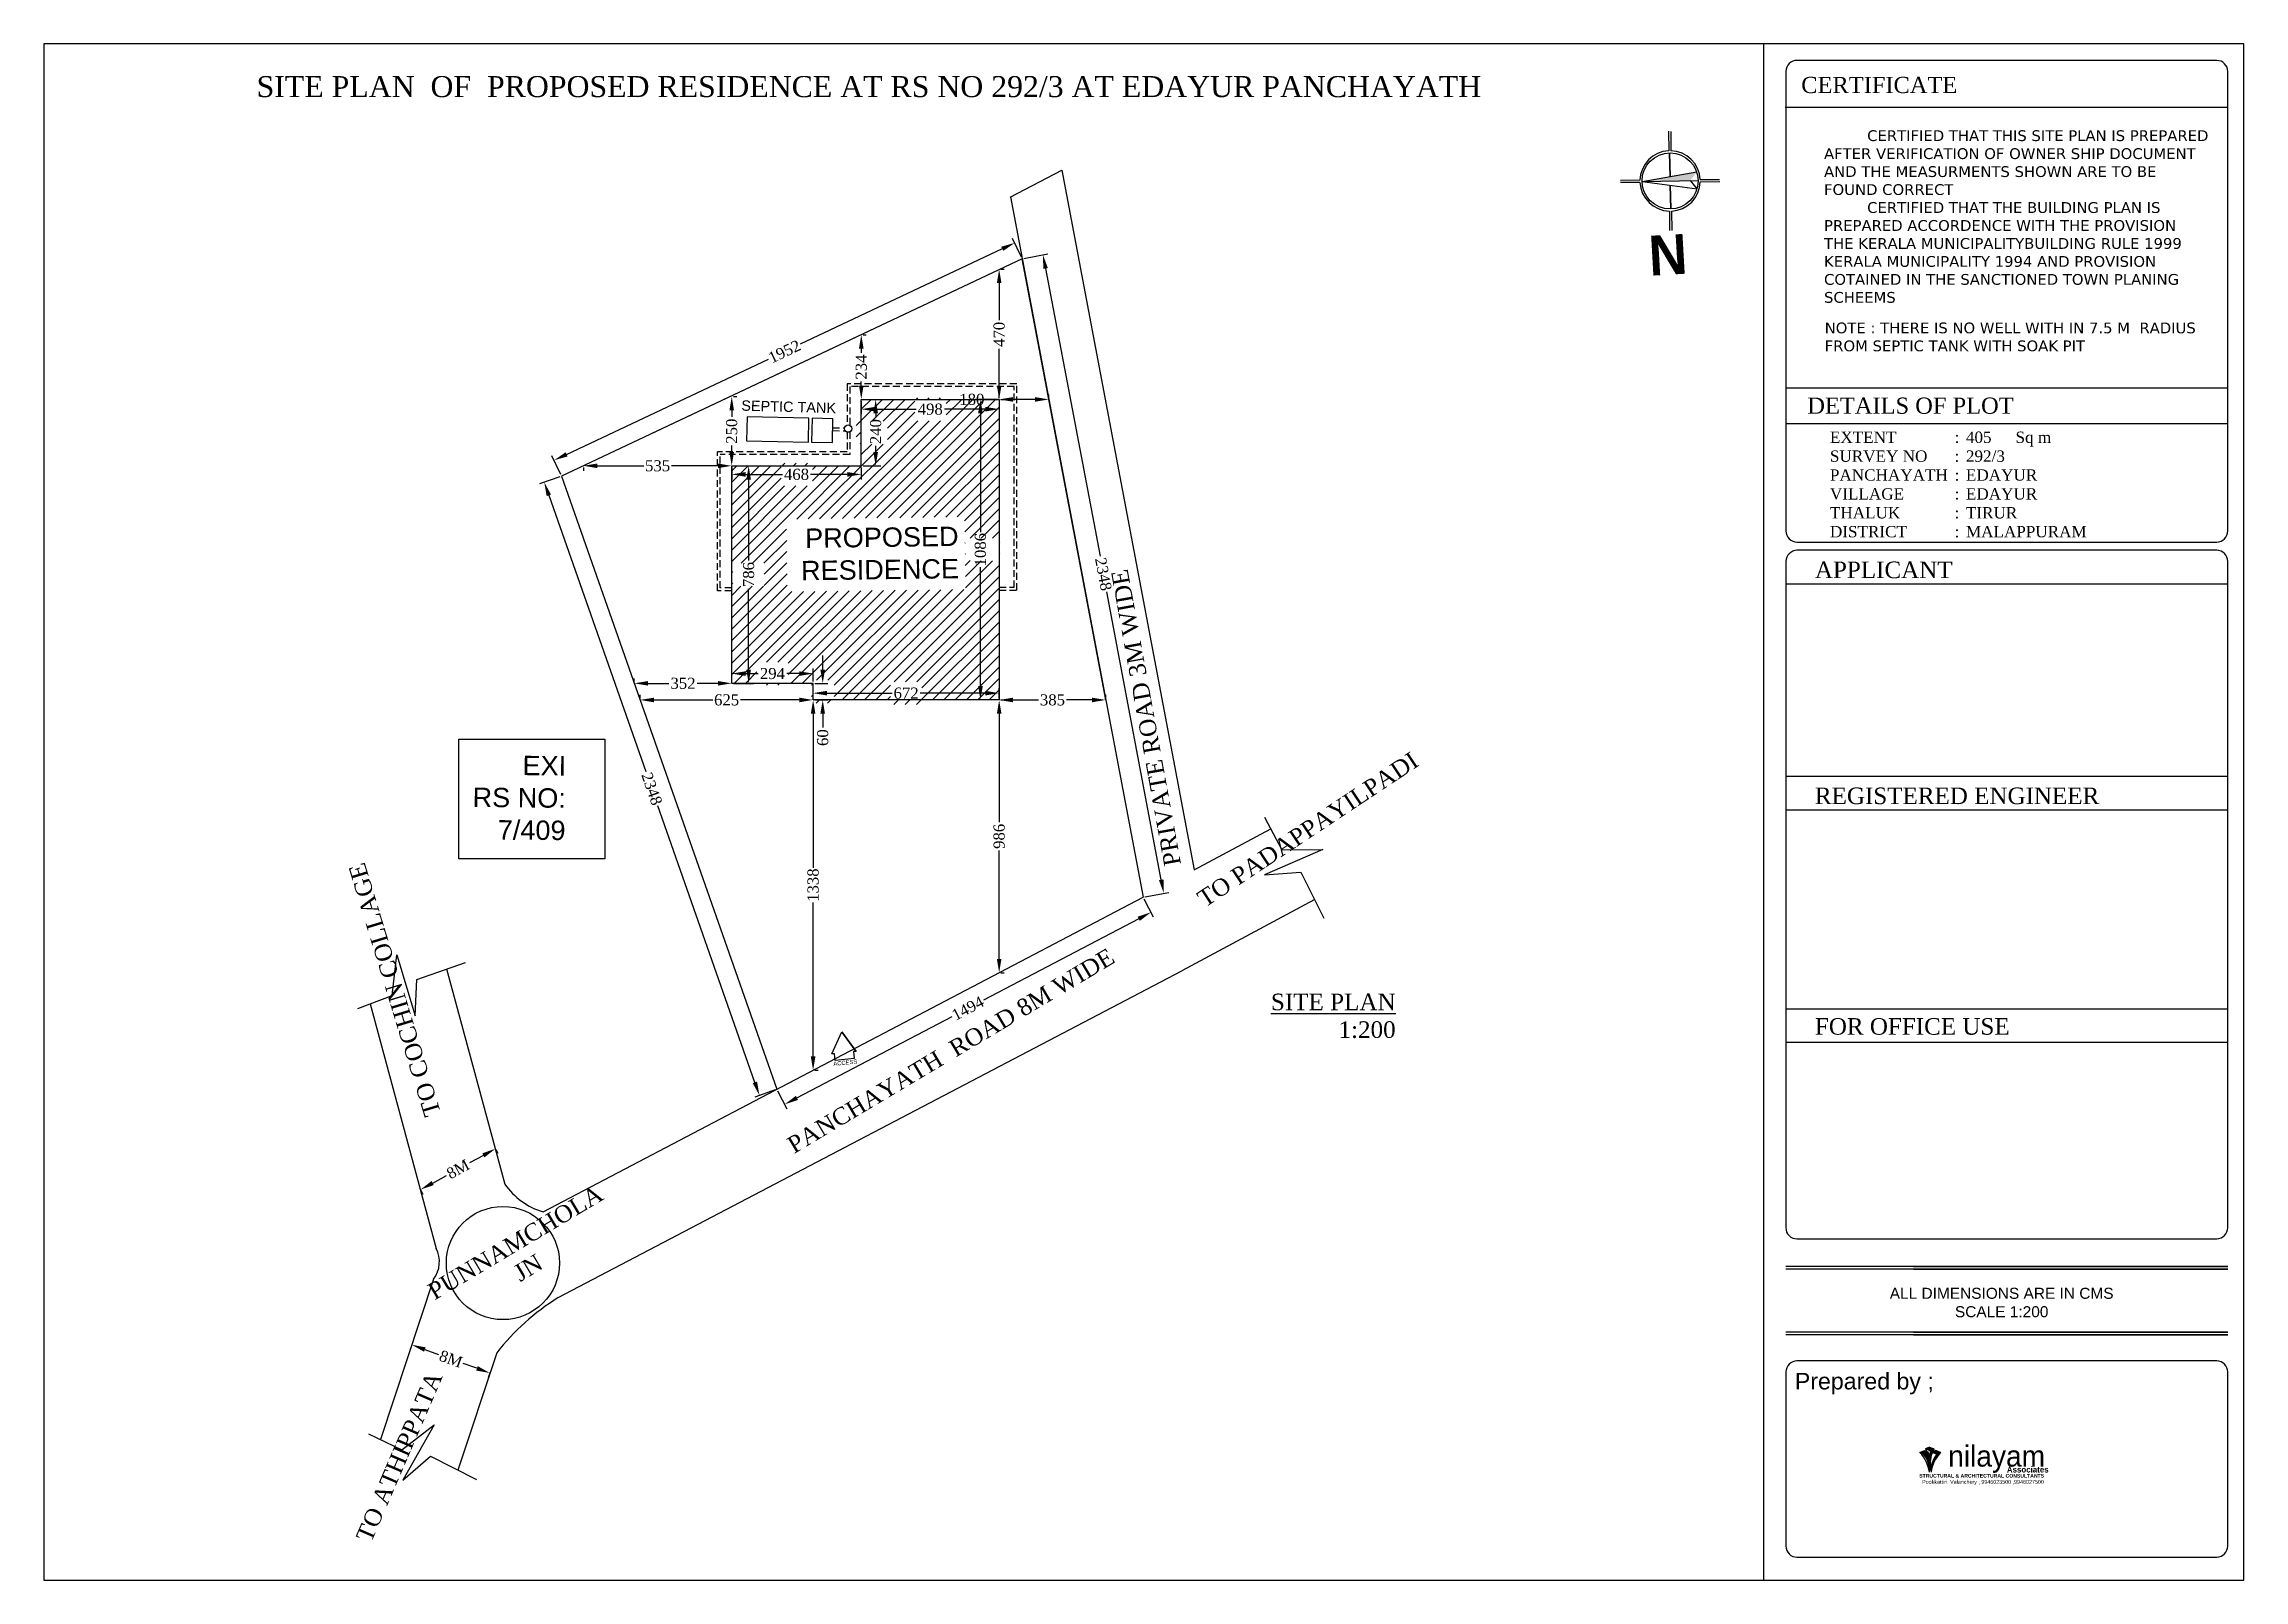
# Model space of a CAD drawing. Header units: inches. Extents: x -2903 to 3367, y -161 to 1064.
# Drawn here: x -49.4 to 30, y 254.5 to 310 of the extents above; entities that cross this region are included whole.
import ezdxf

# ---------------------------------------------------------------- set-up
doc = ezdxf.new("R2010")
doc.units = ezdxf.units.IN
doc.header["$MEASUREMENT"] = 0
doc.linetypes.add('ACAD_ISO03W100', pattern=[30, 12, -18])
doc.linetypes.add('DASHED2', pattern=[0.375, 0.25, -0.125])
doc.layers.add('--plan', color=7, linetype='Continuous')
doc.styles.add('SA', font='times.ttf')
doc.styles.get("Standard").update_dxf_attribs({"font": 'arial.ttf'})
doc.styles.add('style1', font='romand.shx', dxfattribs={"height": 5})
doc.dimstyles.new('400', dxfattribs={"dimtxt": 0.4, "dimasz": 0.5, "dimexe": 0.18, "dimexo": 0.0625, "dimgap": 0.09, "dimtad": 0, "dimdec": 0, "dimlfac": 100, "dimzin": 0, "dimdsep": 46, "dimtxsty": 'SA', "dimcen": 0.09, "dimadec": 0, "dimazin": 0, "dimtfac": 1, "dimtdec": 0, "dimtofl": 0, "dimtmove": 0, "dimatfit": 3, "dimfxl": 1, "dimtolj": 1, "dimtzin": 0, "dimarcsym": 0})

msp = doc.modelspace()

# ---------------------------------------------------------------- texts
at = {"layer": '--plan', "ltscale": 0.1, "char_height": 0.6096, "width": 46.54242, "attachment_point": 1, "style": 'SA'}
for s, insert, rotation in [('PRIVATE ROAD 3M WIDE', (-8.967, 280.212), 100.26492), ('TO PADAPPAYILPADI ', (-7.848, 279.247), 33.59945), ('TO COCHIN COLLAGE ', (-35.679, 271.146), 106.93296), ('PANCHAYATH  ROAD 8M WIDE', (-22.659, 270.371), 30.84294), ('PUNNAMCHOLA\\P             JN', (-35.641, 265.08), 30.84294), ('TO ATHIPPATA ', (-38.186, 256.019), 66.71427)]:
    msp.add_mtext(s, dxfattribs=dict(at, insert=insert, rotation=rotation))
at = {"layer": '--plan', "ltscale": 0.1, "insert": (-23.242, 275.645), "char_height": 0.6, "width": 22.62466, "attachment_point": 1, "style": 'SA'}
msp.add_mtext('\\pxqr;{\\LSITE PLAN\\P}1:200', dxfattribs=at)
at = {"color": 6, "insert": (-51.431, 308.8), "char_height": 0.76, "width": 60.70622, "attachment_point": 1, "style": 'SA'}
msp.add_mtext('\\A1;\\pxqc;{\\C256;          SITE PLAN  OF  PROPOSED RESIDENCE AT RS NO 292/3 AT EDAYUR PANCHAYATH   }', dxfattribs=at)
at = {"attachment_point": 1}
for s, insert, char_height, width, style in [('{\\fTimes New Roman|b0|i0|c0|p18;CERTIFICATE}', (14.03, 308.771), 0.58425, 44.41204, 'SA'), ('{\\fVerdana|b0|i0|c0|p34;NOTE : THERE IS NO WELL WITH IN 7.5 M  RADIUS FROM SEPTIC TANK WITH SOAK PIT}', (14.877, 299.895), 0.3895, 14.78911, 'SA'), ('{\\fTimes New Roman|b0|i0|c0|p18;DETAILS OF PLOT}', (14.251, 297.183), 0.58425, 44.41204, 'SA'), ('{\\fTimes New Roman|b0|i0|c0|p18;APPLICANT}', (14.525, 291.257), 0.5985, 5.9548, 'style1'), ('{\\fTimes New Roman|b0|i0|c0|p18;REGISTERED ENGINEER}', (14.525, 283.091), 0.5985, 17.0473, 'style1'), ('{\\fTimes New Roman|b0|i0|c0|p18;FOR OFFICE USE}', (14.525, 274.76), 0.5985, 19.37305, 'style1')]:
    msp.add_mtext(s, dxfattribs=dict(at, insert=insert, char_height=char_height, width=width, style=style))
at = {"linetype": 'ACAD_ISO03W100', "insert": (14.854, 306.842), "char_height": 0.3895, "width": 13.84459, "attachment_point": 1, "style": 'SA'}
msp.add_mtext('{\\fVerdana|b0|i0|c0|p34;^ICERTIFIED THAT THIS SITE PLAN IS PREPARED AFTER VERIFICATION OF OWNER SHIP DOCUMENT AND THE MEASURMENTS SHOWN ARE TO BE FOUND CORRECT\\P^ICERTIFIED THAT THE BUILDING PLAN IS PREPARED ACCORDENCE WITH THE PROVISION THE KERALA MUNICIPALITYBUILDING RULE 1999 KERALA MUNICIPALITY 1994 AND PROVISION COTAINED IN THE SANCTIONED TOWN PLANING SCHEEMS}', dxfattribs=at)
at = {"color": 7, "insert": (9.256, 301.624), "char_height": 1.44085, "width": 30.43195, "attachment_point": 2, "rotation": 183.24386, "style": 'SA'}
msp.add_mtext('{\\fStylus BT|b1|i0|c0|p34;N}', dxfattribs=at)
at = {"linetype": 'ByBlock', "transparency": 33554687, "attachment_point": 3}
for s, insert, char_height, width, rotation in [('SEPTIC TANK ', (-20.824, 296.991), 0.37369, 4.17136, 358.43007), ('PROPOSED RESIDENCE', (-16.409, 292.522), 0.7, 7.81386, 0.75212)]:
    msp.add_mtext(s, dxfattribs=dict(at, insert=insert, char_height=char_height, width=width, rotation=rotation))
at = {"color": 240, "true_color": 0xed1f24, "insert": (15.067, 295.954), "char_height": 0.40929, "width": 11.77854, "attachment_point": 1, "style": 'SA'}
msp.add_mtext('\\pxt10,11,12;{\\C256;EXTENT^I^I:^I405^I Sq m\\P\\pt11,12;SURVEY NO^I:^I292/3\\PPANCHAYATH ^I:^IEDAYUR\\PVILLAGE^I:^IEDAYUR \\P\\pt10,11,12;THALUK^I^I:^ITIRUR\\PDISTRICT^I^I:^IMALAPPURAM}', dxfattribs=at)
at = {"linetype": 'ByBlock', "insert": (-30.573, 284.225), "char_height": 0.7, "width": 7.81386, "attachment_point": 3, "rotation": 359.43622}
msp.add_mtext('EXI\\P RS NO:\\P7/409', dxfattribs=at)
at = {"insert": (-20.934, 273.185), "char_height": 0.151, "width": 31.60717, "attachment_point": 1, "rotation": 5.62552}
msp.add_mtext('ACCESS', dxfattribs=at)
at = {"insert": (15.179, 265.016), "char_height": 0.399, "width": 12.18174, "attachment_point": 1}
msp.add_mtext('\\pxqc;ALL DIMENSIONS ARE IN CMS\\PSCALE 1:200', dxfattribs=at)
at = {"color": 0, "lineweight": 20, "insert": (13.8, 261.942), "char_height": 0.5985, "width": 13.89309, "attachment_point": 1}
msp.add_mtext('Prepared by ;', dxfattribs=at)

# ---------------------------------------------------------------- blocks, each defined once
blk = doc.blocks.new('*D498')
at = {"color": 0, "lineweight": -2, "transparency": 16777216}
for p, q in [((-14.129, 302.254), (-14.451, 302.935)), ((-14.826, 302.559), (-22.12, 299.115)), ((-30.561, 295.131), (-23.267, 298.574)), ((-30.769, 294.4), (-31.09, 295.08))]:
    blk.add_line(p, q, dxfattribs=at)
at = {"color": 0, "transparency": 16777216}
for points in [[(-14.862, 302.634), (-14.79, 302.483), (-14.374, 302.772)], [(-30.597, 295.206), (-30.525, 295.056), (-31.013, 294.918)]]:
    blk.add_solid(points, dxfattribs=at)
at = {"layer": 'Defpoints', "color": 0, "transparency": 16777216}
for p in [(-14.103, 302.198), (-31.013, 294.918), (-30.742, 294.343)]:
    blk.add_point(p, dxfattribs=at)
at = {"color": 0, "transparency": 16777216, "insert": (-22.693, 298.845), "char_height": 0.4, "attachment_point": 5, "rotation": 25.26928, "style": 'SA'}
blk.add_mtext('\\A1;1952', dxfattribs=at)
blk = doc.blocks.new('*D499')
at = {"color": 0, "lineweight": -2, "transparency": 16777216}
for p, q in [((-30.801, 294.323), (-31.538, 294.064)), ((-31.202, 293.652), (-27.699, 283.666)), ((-23.761, 272.439), (-27.264, 282.425)), ((-23.029, 272.166), (-23.765, 271.908))]:
    blk.add_line(p, q, dxfattribs=at)
at = {"color": 0, "transparency": 16777216}
for points in [[(-31.124, 293.68), (-31.281, 293.624), (-31.368, 294.124)], [(-23.682, 272.467), (-23.84, 272.412), (-23.596, 271.968)]]:
    blk.add_solid(points, dxfattribs=at)
at = {"layer": 'Defpoints', "color": 0, "transparency": 16777216}
for p in [(-30.742, 294.343), (-23.596, 271.968), (-22.97, 272.187)]:
    blk.add_point(p, dxfattribs=at)
at = {"color": 0, "transparency": 16777216, "insert": (-27.482, 283.046), "char_height": 0.4, "attachment_point": 5, "rotation": 289.33045, "style": 'SA'}
blk.add_mtext('\\A1;2348', dxfattribs=at)
blk = doc.blocks.new('*D500')
at = {"color": 0, "lineweight": -2, "transparency": 16777216}
for p, q in [((-9.71, 279.071), (-9.371, 278.424)), ((-9.897, 278.351), (-15.507, 275.409)), ((-22.242, 271.876), (-16.633, 274.818)), ((-22.941, 272.132), (-22.601, 271.484))]:
    blk.add_line(p, q, dxfattribs=at)
at = {"color": 0, "transparency": 16777216}
for points in [[(-9.936, 278.425), (-9.858, 278.277), (-9.454, 278.583)], [(-22.281, 271.95), (-22.203, 271.802), (-22.685, 271.644)]]:
    blk.add_solid(points, dxfattribs=at)
at = {"layer": 'Defpoints', "color": 0, "transparency": 16777216}
for p in [(-9.739, 279.127), (-9.454, 278.583), (-22.97, 272.187)]:
    blk.add_point(p, dxfattribs=at)
at = {"color": 0, "transparency": 16777216, "insert": (-16.07, 275.114), "char_height": 0.4, "attachment_point": 5, "rotation": 27.67845, "style": 'SA'}
blk.add_mtext('\\A1;1494', dxfattribs=at)
blk = doc.blocks.new('*D501')
at = {"color": 0, "lineweight": -2, "transparency": 16777216}
for p, q in [((-14.041, 302.209), (-13.178, 302.373)), ((-13.262, 301.848), (-11.296, 291.45)), ((-9.085, 279.76), (-11.051, 290.158)), ((-9.678, 279.138), (-8.815, 279.302))]:
    blk.add_line(p, q, dxfattribs=at)
at = {"color": 0, "transparency": 16777216}
for points in [[(-13.18, 301.863), (-13.344, 301.832), (-13.355, 302.339)], [(-9.003, 279.775), (-9.167, 279.744), (-8.992, 279.268)]]:
    blk.add_solid(points, dxfattribs=at)
at = {"layer": 'Defpoints', "color": 0, "transparency": 16777216}
for p in [(-14.103, 302.198), (-9.739, 279.127), (-8.992, 279.268)]:
    blk.add_point(p, dxfattribs=at)
at = {"color": 0, "transparency": 16777216, "insert": (-11.173, 290.804), "char_height": 0.4, "attachment_point": 5, "rotation": 280.70959, "style": 'SA'}
blk.add_mtext('\\A1;2348', dxfattribs=at)
blk = doc.blocks.new('*D487')
at = {"color": 0, "lineweight": -2, "transparency": 16777216}
for p, q in [((-24.535, 297.217), (-24.418, 297.217)), ((-24.598, 296.717), (-24.598, 296.483)), ((-24.598, 295.217), (-24.598, 295.451)), ((-24.535, 294.717), (-24.418, 294.717))]:
    blk.add_line(p, q, dxfattribs=at)
at = {"color": 0, "transparency": 16777216}
for points in [[(-24.681, 296.717), (-24.515, 296.717), (-24.598, 297.217)], [(-24.681, 295.217), (-24.515, 295.217), (-24.598, 294.717)]]:
    blk.add_solid(points, dxfattribs=at)
at = {"layer": 'Defpoints', "color": 0, "transparency": 16777216}
for p in [(-24.598, 297.217), (-24.598, 297.217), (-24.598, 294.717)]:
    blk.add_point(p, dxfattribs=at)
at = {"color": 0, "transparency": 16777216, "insert": (-24.598, 295.967), "char_height": 0.4, "attachment_point": 5, "rotation": 90, "style": 'SA'}
blk.add_mtext('\\A1;250', dxfattribs=at)
blk = doc.blocks.new('*D488')
at = {"color": 0, "lineweight": -2, "transparency": 16777216}
for p, q in [((-19.918, 298.953), (-19.918, 298.801)), ((-19.855, 299.453), (-19.738, 299.453)), ((-19.918, 297.617), (-19.918, 297.768)), ((-19.855, 297.117), (-19.738, 297.117))]:
    blk.add_line(p, q, dxfattribs=at)
at = {"color": 0, "transparency": 16777216}
for points in [[(-20.001, 298.953), (-19.835, 298.953), (-19.918, 299.453)], [(-20.001, 297.617), (-19.835, 297.617), (-19.918, 297.117)]]:
    blk.add_solid(points, dxfattribs=at)
at = {"layer": 'Defpoints', "color": 0, "transparency": 16777216}
for p in [(-19.918, 299.453), (-19.918, 297.117), (-19.918, 297.117)]:
    blk.add_point(p, dxfattribs=at)
at = {"color": 0, "transparency": 16777216, "insert": (-19.918, 298.285), "char_height": 0.4, "attachment_point": 5, "rotation": 90, "style": 'SA'}
blk.add_mtext('\\A1;234', dxfattribs=at)
blk = doc.blocks.new('*D489')
at = {"color": 0, "lineweight": -2, "transparency": 16777216}
for p, q in [((-14.938, 301.317), (-14.938, 299.985)), ((-14.875, 301.817), (-14.758, 301.817)), ((-14.938, 297.617), (-14.938, 298.949)), ((-14.875, 297.117), (-14.758, 297.117))]:
    blk.add_line(p, q, dxfattribs=at)
at = {"color": 0, "transparency": 16777216}
for points in [[(-15.021, 301.317), (-14.855, 301.317), (-14.938, 301.817)], [(-15.021, 297.617), (-14.855, 297.617), (-14.938, 297.117)]]:
    blk.add_solid(points, dxfattribs=at)
at = {"layer": 'Defpoints', "color": 0, "transparency": 16777216}
for p in [(-14.938, 301.817), (-14.938, 297.117), (-14.938, 297.117)]:
    blk.add_point(p, dxfattribs=at)
at = {"color": 0, "transparency": 16777216, "insert": (-14.938, 299.467), "char_height": 0.4, "attachment_point": 5, "rotation": 90, "style": 'SA'}
blk.add_mtext('\\A1;470', dxfattribs=at)
blk = doc.blocks.new('*D490')
at = {"color": 0, "lineweight": -2, "transparency": 16777216}
for p, q in [((-14.938, 297.179), (-14.938, 297.297)), ((-13.142, 297.179), (-13.142, 297.297)), ((-14.938, 297.117), (-15.438, 297.117)), ((-13.642, 297.117), (-14.438, 297.117))]:
    blk.add_line(p, q, dxfattribs=at)
at = {"color": 0, "transparency": 16777216}
for points in [[(-14.438, 297.2), (-14.438, 297.033), (-14.938, 297.117)], [(-13.642, 297.2), (-13.642, 297.033), (-13.142, 297.117)]]:
    blk.add_solid(points, dxfattribs=at)
at = {"layer": 'Defpoints', "color": 0, "transparency": 16777216}
for p in [(-14.938, 297.117), (-14.938, 297.117), (-13.142, 297.117)]:
    blk.add_point(p, dxfattribs=at)
at = {"color": 0, "transparency": 16777216, "insert": (-15.926, 297.117), "char_height": 0.4, "attachment_point": 5, "style": 'SA'}
blk.add_mtext('\\A1;180', dxfattribs=at)
blk = doc.blocks.new('*D491')
at = {"color": 0, "lineweight": -2, "transparency": 16777216}
for p, q in [((-14.938, 286.319), (-14.938, 286.437)), ((-14.438, 286.257), (-13.514, 286.257)), ((-11.588, 286.257), (-12.511, 286.257)), ((-11.088, 286.319), (-11.088, 286.437))]:
    blk.add_line(p, q, dxfattribs=at)
at = {"color": 0, "transparency": 16777216}
for points in [[(-14.438, 286.34), (-14.438, 286.173), (-14.938, 286.257)], [(-11.588, 286.34), (-11.588, 286.173), (-11.088, 286.257)]]:
    blk.add_solid(points, dxfattribs=at)
at = {"layer": 'Defpoints', "color": 0, "transparency": 16777216}
for p in [(-14.938, 286.257), (-14.938, 286.257), (-11.088, 286.257)]:
    blk.add_point(p, dxfattribs=at)
at = {"color": 0, "transparency": 16777216, "insert": (-13.013, 286.257), "char_height": 0.4, "attachment_point": 5, "style": 'SA'}
blk.add_mtext('\\A1;385', dxfattribs=at)
blk = doc.blocks.new('*D492')
at = {"color": 0, "lineweight": -2, "transparency": 16777216}
for p, q in [((-14.875, 286.257), (-14.758, 286.257)), ((-14.938, 285.757), (-14.938, 281.838)), ((-14.938, 276.9), (-14.938, 280.819)), ((-14.875, 276.4), (-14.758, 276.4))]:
    blk.add_line(p, q, dxfattribs=at)
at = {"color": 0, "transparency": 16777216}
for points in [[(-15.021, 285.757), (-14.855, 285.757), (-14.938, 286.257)], [(-15.021, 276.9), (-14.855, 276.9), (-14.938, 276.4)]]:
    blk.add_solid(points, dxfattribs=at)
at = {"layer": 'Defpoints', "color": 0, "transparency": 16777216}
for p in [(-14.938, 286.257), (-14.938, 286.257), (-14.938, 276.4)]:
    blk.add_point(p, dxfattribs=at)
at = {"color": 0, "transparency": 16777216, "insert": (-14.938, 281.328), "char_height": 0.4, "attachment_point": 5, "rotation": 90, "style": 'SA'}
blk.add_mtext('\\A1;986', dxfattribs=at)
blk = doc.blocks.new('*D493')
at = {"color": 0, "lineweight": -2, "transparency": 16777216}
for p, q in [((-21.595, 286.257), (-21.478, 286.257)), ((-21.658, 285.757), (-21.658, 280.195)), ((-21.658, 273.375), (-21.658, 278.937)), ((-21.595, 272.875), (-21.478, 272.875))]:
    blk.add_line(p, q, dxfattribs=at)
at = {"color": 0, "transparency": 16777216}
for points in [[(-21.741, 285.757), (-21.575, 285.757), (-21.658, 286.257)], [(-21.741, 273.375), (-21.575, 273.375), (-21.658, 272.875)]]:
    blk.add_solid(points, dxfattribs=at)
at = {"layer": 'Defpoints', "color": 0, "transparency": 16777216}
for p in [(-21.658, 286.257), (-21.658, 272.875), (-21.658, 272.875)]:
    blk.add_point(p, dxfattribs=at)
at = {"color": 0, "transparency": 16777216, "insert": (-21.658, 279.566), "char_height": 0.4, "attachment_point": 5, "rotation": 90, "style": 'SA'}
blk.add_mtext('\\A1;1338', dxfattribs=at)
blk = doc.blocks.new('*D494')
at = {"color": 0, "lineweight": -2, "transparency": 16777216}
for p, q in [((-28.116, 286.919), (-28.116, 287.037)), ((-27.616, 286.857), (-26.866, 286.857)), ((-25.098, 286.857), (-25.848, 286.857)), ((-24.598, 286.919), (-24.598, 287.037))]:
    blk.add_line(p, q, dxfattribs=at)
at = {"color": 0, "transparency": 16777216}
for points in [[(-27.616, 286.94), (-27.616, 286.773), (-28.116, 286.857)], [(-25.098, 286.94), (-25.098, 286.773), (-24.598, 286.857)]]:
    blk.add_solid(points, dxfattribs=at)
at = {"layer": 'Defpoints', "color": 0, "transparency": 16777216}
for p in [(-28.116, 286.857), (-24.598, 286.857), (-24.598, 286.857)]:
    blk.add_point(p, dxfattribs=at)
at = {"color": 0, "transparency": 16777216, "insert": (-26.357, 286.857), "char_height": 0.4, "attachment_point": 5, "style": 'SA'}
blk.add_mtext('\\A1;352', dxfattribs=at)
blk = doc.blocks.new('*D495')
at = {"color": 0, "lineweight": -2, "transparency": 16777216}
for p, q in [((-29.951, 294.654), (-29.951, 294.537)), ((-29.451, 294.717), (-27.774, 294.717)), ((-25.098, 294.717), (-26.775, 294.717)), ((-24.598, 294.654), (-24.598, 294.537))]:
    blk.add_line(p, q, dxfattribs=at)
at = {"color": 0, "transparency": 16777216}
for points in [[(-29.451, 294.8), (-29.451, 294.633), (-29.951, 294.717)], [(-25.098, 294.8), (-25.098, 294.633), (-24.598, 294.717)]]:
    blk.add_solid(points, dxfattribs=at)
at = {"layer": 'Defpoints', "color": 0, "transparency": 16777216}
for p in [(-29.951, 294.717), (-29.951, 294.717), (-24.598, 294.717)]:
    blk.add_point(p, dxfattribs=at)
at = {"color": 0, "transparency": 16777216, "insert": (-27.274, 294.717), "char_height": 0.4, "attachment_point": 5, "style": 'SA'}
blk.add_mtext('\\A1;535', dxfattribs=at)
blk = doc.blocks.new('*D496')
at = {"color": 0, "lineweight": -2, "transparency": 16777216}
for p, q in [((-27.905, 286.319), (-27.905, 286.437)), ((-27.405, 286.257), (-25.282, 286.257)), ((-22.158, 286.257), (-24.281, 286.257)), ((-21.658, 286.319), (-21.658, 286.437))]:
    blk.add_line(p, q, dxfattribs=at)
at = {"color": 0, "transparency": 16777216}
for points in [[(-27.405, 286.34), (-27.405, 286.173), (-27.905, 286.257)], [(-22.158, 286.34), (-22.158, 286.173), (-21.658, 286.257)]]:
    blk.add_solid(points, dxfattribs=at)
at = {"layer": 'Defpoints', "color": 0, "transparency": 16777216}
for p in [(-27.905, 286.257), (-27.905, 286.257), (-21.658, 286.257)]:
    blk.add_point(p, dxfattribs=at)
at = {"color": 0, "transparency": 16777216, "insert": (-24.782, 286.257), "char_height": 0.4, "attachment_point": 5, "style": 'SA'}
blk.add_mtext('\\A1;625', dxfattribs=at)
blk = doc.blocks.new('*D502')
at = {"color": 0, "lineweight": -2, "transparency": 16777216}
for p, q in [((-15, 297.117), (-15.795, 297.117)), ((-15.615, 296.617), (-15.615, 292.321)), ((-15.615, 286.757), (-15.615, 291.052)), ((-15, 286.257), (-15.795, 286.257))]:
    blk.add_line(p, q, dxfattribs=at)
at = {"color": 0, "transparency": 16777216}
for points in [[(-15.698, 296.617), (-15.531, 296.617), (-15.615, 297.117)], [(-15.698, 286.757), (-15.531, 286.757), (-15.615, 286.257)]]:
    blk.add_solid(points, dxfattribs=at)
at = {"layer": 'Defpoints', "color": 0, "transparency": 16777216}
for p in [(-14.938, 297.117), (-15.615, 286.257), (-14.938, 286.257)]:
    blk.add_point(p, dxfattribs=at)
at = {"color": 0, "transparency": 16777216, "insert": (-15.615, 291.687), "char_height": 0.4, "attachment_point": 5, "rotation": 90, "style": 'SA'}
blk.add_mtext('\\A1;1086', dxfattribs=at)
blk = doc.blocks.new('*D503')
at = {"color": 0, "lineweight": -2, "transparency": 16777216}
for p, q in [((-19.918, 297.054), (-19.918, 296.583)), ((-19.418, 296.763), (-17.939, 296.763)), ((-15.438, 296.763), (-16.917, 296.763)), ((-14.938, 297.054), (-14.938, 296.583))]:
    blk.add_line(p, q, dxfattribs=at)
at = {"color": 0, "transparency": 16777216}
for points in [[(-19.418, 296.847), (-19.418, 296.68), (-19.918, 296.763)], [(-15.438, 296.847), (-15.438, 296.68), (-14.938, 296.763)]]:
    blk.add_solid(points, dxfattribs=at)
at = {"layer": 'Defpoints', "color": 0, "transparency": 16777216}
for p in [(-19.918, 297.117), (-14.938, 297.117), (-14.938, 296.763)]:
    blk.add_point(p, dxfattribs=at)
at = {"color": 0, "transparency": 16777216, "insert": (-17.428, 296.763), "char_height": 0.4, "attachment_point": 5, "style": 'SA'}
blk.add_mtext('\\A1;498', dxfattribs=at)
blk = doc.blocks.new('*D504')
at = {"color": 0, "lineweight": -2, "transparency": 16777216}
for p, q in [((-19.855, 297.117), (-19.217, 297.117)), ((-19.397, 296.617), (-19.397, 296.468)), ((-19.397, 295.217), (-19.397, 295.436)), ((-19.855, 294.717), (-19.217, 294.717))]:
    blk.add_line(p, q, dxfattribs=at)
at = {"color": 0, "transparency": 16777216}
for points in [[(-19.48, 296.617), (-19.314, 296.617), (-19.397, 297.117)], [(-19.48, 295.217), (-19.314, 295.217), (-19.397, 294.717)]]:
    blk.add_solid(points, dxfattribs=at)
at = {"layer": 'Defpoints', "color": 0, "transparency": 16777216}
for p in [(-19.918, 297.117), (-19.397, 297.117), (-19.918, 294.717)]:
    blk.add_point(p, dxfattribs=at)
at = {"color": 0, "transparency": 16777216, "insert": (-19.397, 295.952), "char_height": 0.4, "attachment_point": 5, "rotation": 90, "style": 'SA'}
blk.add_mtext('\\A1;240', dxfattribs=at)
blk = doc.blocks.new('*D505')
at = {"color": 0, "lineweight": -2, "transparency": 16777216}
for p, q in [((-24.598, 294.654), (-24.598, 294.227)), ((-24.098, 294.407), (-22.769, 294.407)), ((-20.418, 294.407), (-21.747, 294.407)), ((-19.918, 294.654), (-19.918, 294.227))]:
    blk.add_line(p, q, dxfattribs=at)
at = {"color": 0, "transparency": 16777216}
for points in [[(-24.098, 294.491), (-24.098, 294.324), (-24.598, 294.407)], [(-20.418, 294.491), (-20.418, 294.324), (-19.918, 294.407)]]:
    blk.add_solid(points, dxfattribs=at)
at = {"layer": 'Defpoints', "color": 0, "transparency": 16777216}
for p in [(-24.598, 294.717), (-24.598, 294.407), (-19.918, 294.717)]:
    blk.add_point(p, dxfattribs=at)
at = {"color": 0, "transparency": 16777216, "insert": (-22.258, 294.407), "char_height": 0.4, "attachment_point": 5, "style": 'SA'}
blk.add_mtext('\\A1;468', dxfattribs=at)
blk = doc.blocks.new('*D506')
at = {"color": 0, "lineweight": -2, "transparency": 16777216}
for p, q in [((-24.535, 294.717), (-23.806, 294.717)), ((-23.986, 294.217), (-23.986, 291.297)), ((-23.986, 287.357), (-23.986, 290.276)), ((-24.535, 286.857), (-23.806, 286.857))]:
    blk.add_line(p, q, dxfattribs=at)
at = {"color": 0, "transparency": 16777216}
for points in [[(-24.07, 294.217), (-23.903, 294.217), (-23.986, 294.717)], [(-24.07, 287.357), (-23.903, 287.357), (-23.986, 286.857)]]:
    blk.add_solid(points, dxfattribs=at)
at = {"layer": 'Defpoints', "color": 0, "transparency": 16777216}
for p in [(-24.598, 294.717), (-24.598, 286.857), (-23.986, 286.857)]:
    blk.add_point(p, dxfattribs=at)
at = {"color": 0, "transparency": 16777216, "insert": (-23.986, 290.787), "char_height": 0.4, "attachment_point": 5, "rotation": 90, "style": 'SA'}
blk.add_mtext('\\A1;786', dxfattribs=at)
blk = doc.blocks.new('*D507')
at = {"color": 0, "lineweight": -2, "transparency": 16777216}
for p, q in [((-24.598, 286.919), (-24.598, 287.389)), ((-24.098, 287.209), (-23.644, 287.209)), ((-22.158, 287.209), (-22.611, 287.209)), ((-21.658, 286.919), (-21.658, 287.389))]:
    blk.add_line(p, q, dxfattribs=at)
at = {"color": 0, "transparency": 16777216}
for points in [[(-24.098, 287.292), (-24.098, 287.126), (-24.598, 287.209)], [(-22.158, 287.292), (-22.158, 287.126), (-21.658, 287.209)]]:
    blk.add_solid(points, dxfattribs=at)
at = {"layer": 'Defpoints', "color": 0, "transparency": 16777216}
for p in [(-24.598, 287.209), (-24.598, 286.857), (-21.658, 286.857)]:
    blk.add_point(p, dxfattribs=at)
at = {"color": 0, "transparency": 16777216, "insert": (-23.128, 287.209), "char_height": 0.4, "attachment_point": 5, "style": 'SA'}
blk.add_mtext('\\A1;294', dxfattribs=at)
blk = doc.blocks.new('*D508')
at = {"color": 0, "lineweight": -2, "transparency": 16777216}
for p, q in [((-21.311, 287.357), (-21.311, 287.857)), ((-21.595, 286.857), (-21.131, 286.857)), ((-21.595, 286.257), (-21.131, 286.257)), ((-21.311, 285.757), (-21.311, 285.257))]:
    blk.add_line(p, q, dxfattribs=at)
at = {"color": 0, "transparency": 16777216}
for points in [[(-21.395, 287.357), (-21.228, 287.357), (-21.311, 286.857)], [(-21.395, 285.757), (-21.228, 285.757), (-21.311, 286.257)]]:
    blk.add_solid(points, dxfattribs=at)
at = {"layer": 'Defpoints', "color": 0, "transparency": 16777216}
for p in [(-21.658, 286.857), (-21.658, 286.257), (-21.311, 286.257)]:
    blk.add_point(p, dxfattribs=at)
at = {"color": 0, "transparency": 16777216, "insert": (-21.311, 284.895), "char_height": 0.4, "attachment_point": 5, "rotation": 90, "style": 'SA'}
blk.add_mtext('\\A1;60', dxfattribs=at)
blk = doc.blocks.new('*D509')
at = {"color": 0, "lineweight": -2, "transparency": 16777216}
for p, q in [((-21.658, 286.319), (-21.658, 286.682)), ((-21.158, 286.502), (-18.806, 286.502)), ((-15.438, 286.502), (-17.79, 286.502)), ((-14.938, 286.319), (-14.938, 286.682))]:
    blk.add_line(p, q, dxfattribs=at)
at = {"color": 0, "transparency": 16777216}
for points in [[(-21.158, 286.586), (-21.158, 286.419), (-21.658, 286.502)], [(-15.438, 286.586), (-15.438, 286.419), (-14.938, 286.502)]]:
    blk.add_solid(points, dxfattribs=at)
at = {"layer": 'Defpoints', "color": 0, "transparency": 16777216}
for p in [(-21.658, 286.502), (-21.658, 286.257), (-14.938, 286.257)]:
    blk.add_point(p, dxfattribs=at)
at = {"color": 0, "transparency": 16777216, "insert": (-18.298, 286.502), "char_height": 0.4, "attachment_point": 5, "style": 'SA'}
blk.add_mtext('\\A1;672', dxfattribs=at)
blk = doc.blocks.new('nilayan new')
h = blk.add_hatch(color=256)
h.set_gradient(color1=(171, 171, 160), color2=(233, 233, 231), one_color=1, tint=0.91)
h.paths.add_polyline_path([(-543.265, 296.076), (-543.464, 295.991), (-543.303, 295.916), (-543.099, 296.007)])
h.paths.add_polyline_path([(-543.099, 296.007), (-543.303, 295.916, -0.197043), (-543.05, 295.133, 0.041266), (-543.013, 295.39, -0.030102), (-543.013, 295.58, 0.069334)])
h.paths.add_polyline_path([(-542.927, 296.007), (-542.722, 295.916), (-542.561, 295.991), (-542.76, 296.076)])
h.paths.add_polyline_path([(-542.561, 295.991), (-542.722, 295.916, 0.197043), (-542.976, 295.133, -0.158169)])
h = blk.add_hatch(color=256)
h.set_gradient(color1=(13, 97, 231), color2=(163, 196, 250), one_color=1, tint=0.81, name='HEMISPHERICAL')
h.paths.add_polyline_path([(-542.848, 296.148), (-543.052, 296.23), (-543.218, 296.149), (-543.018, 296.064)])
h.paths.add_polyline_path([(-543.016, 295.622, -0.006631), (-543.013, 295.58, -0.069334), (-542.927, 296.007), (-542.882, 296.026), (-542.848, 296.148), (-543.018, 296.064)])
for p, q in [((-543.464, 295.991), (-543.265, 296.076)), ((-543.303, 295.916), (-543.464, 295.991)), ((-543.099, 296.007), (-543.303, 295.916)), ((-543.265, 296.076), (-543.099, 296.007)), ((-543.052, 296.23), (-543.218, 296.149)), ((-543.018, 296.064), (-543.218, 296.149)), ((-543.218, 296.149), (-543.163, 296.034)), ((-543.052, 296.23), (-542.848, 296.148)), ((-542.848, 296.148), (-543.018, 296.064)), ((-543.018, 296.064), (-543.016, 295.622)), ((-542.76, 296.076), (-542.927, 296.007)), ((-542.927, 296.007), (-542.722, 295.916)), ((-542.848, 296.148), (-542.882, 296.026)), ((-542.561, 295.991), (-542.76, 296.076)), ((-542.722, 295.916), (-542.561, 295.991))]:
    blk.add_line(p, q)
for points in [[(-543.265, 296.076), (-543.099, 296.007), (-543.303, 295.916), (-543.464, 295.991), (-543.265, 296.076)], [(-542.76, 296.076), (-542.561, 295.991), (-542.722, 295.916), (-542.927, 296.007), (-542.76, 296.076)]]:
    blk.add_lwpolyline(points)
for centre, radius, start, end in [((-544.579, 294.922), 1.544, 7.82588, 43.77778), ((-544.132, 295.215), 1.085, 355.64458, 40.23232), ((-544.588, 295.485), 1.579, 347.09944, 19.3132), ((-541.437, 295.485), 1.579, 160.6868, 192.90056), ((-541.893, 295.215), 1.085, 139.76768, 184.35542), ((-541.446, 294.922), 1.544, 136.22222, 172.17412)]:
    blk.add_arc(centre, radius, start, end)
at = {"attachment_point": 1}
for s, width, insert, char_height in [('{\\fBauhaus|b0|i0|c0|p2;\\C5;nilayam}', 18.84828, (-542.225, 296.297), 0.92248), ('Pookkattiri: Valanchery , 9946023500 ,9946027500', 13.33237, (-543.366, 294.786), 0.168)]:
    blk.add_mtext_dynamic_manual_height_columns(s, width=width, gutter_width=1, heights=[0], dxfattribs=dict(at, insert=insert, char_height=char_height))
for s, insert, char_height, width in [('{\\fBauhaus|b1|i0|c0|p2;Associates}', (-539.651, 295.373), 0.25945, 11.05359), ('{\\fArial Greek|b1|i0|c0|p34;STRUCTURAL & ARCHITECTURAL CONSULTANTS}', (-543.495, 295.051), 0.16, 15.33754)]:
    blk.add_mtext(s, dxfattribs=dict(at, insert=insert, char_height=char_height, width=width))
blk = doc.blocks.new('*D510')
at = {"color": 0, "lineweight": -2, "transparency": 16777216}
for p, q in [((-36.151, 262.958), (-36.214, 262.785)), ((-35.682, 262.785), (-35.189, 262.607)), ((-33.8, 262.106), (-34.293, 262.284)), ((-33.329, 261.939), (-33.391, 261.767))]:
    blk.add_line(p, q, dxfattribs=at)
at = {"color": 0, "transparency": 16777216}
for points in [[(-35.654, 262.863), (-35.71, 262.707), (-36.152, 262.955)], [(-33.772, 262.184), (-33.828, 262.027), (-33.33, 261.936)]]:
    blk.add_solid(points, dxfattribs=at)
at = {"layer": 'Defpoints', "color": 0, "transparency": 16777216}
for p in [(-36.13, 263.017), (-33.33, 261.936), (-33.307, 261.998)]:
    blk.add_point(p, dxfattribs=at)
at = {"color": 0, "transparency": 16777216, "insert": (-34.741, 262.445), "char_height": 0.4, "attachment_point": 5, "rotation": 340.15577, "style": 'SA'}
blk.add_mtext('\\A1;8M', dxfattribs=at)
blk = doc.blocks.new('*D497')
at = {"color": 0, "lineweight": -2, "transparency": 16777216}
for p, q in [((-33.568, 269.801), (-34.065, 269.529)), ((-33.112, 270.009), (-33.043, 269.883)), ((-35.398, 268.801), (-34.901, 269.073)), ((-35.82, 268.53), (-35.751, 268.404))]:
    blk.add_line(p, q, dxfattribs=at)
at = {"color": 0, "transparency": 16777216}
for points in [[(-33.608, 269.874), (-33.528, 269.728), (-33.129, 270.041)], [(-35.438, 268.875), (-35.358, 268.728), (-35.837, 268.562)]]:
    blk.add_solid(points, dxfattribs=at)
at = {"layer": 'Defpoints', "color": 0, "transparency": 16777216}
for p in [(-33.142, 270.064), (-33.129, 270.041), (-35.85, 268.585)]:
    blk.add_point(p, dxfattribs=at)
at = {"color": 0, "transparency": 16777216, "insert": (-34.483, 269.301), "char_height": 0.4, "attachment_point": 5, "rotation": 28.63876, "style": 'SA'}
blk.add_mtext('\\A1;8M', dxfattribs=at)

# ---------------------------------------------------------------- dimensions: what is measured, and where the dimension line sits
for p1, p2, distance, text, picture, middle in [((-14.103, 302.198), (-30.742, 294.343), -0.635, '1952', '*D498', (-22.693, 298.845)), ((-35.85, 268.585), (-33.142, 270.064), -0.026, '8M', '*D497', (-34.483, 269.301)), ((-36.13, 263.017), (-33.307, 261.998), -0.066, '8M', '*D510', (-34.741, 262.445))]:
    dim = msp.add_aligned_dim(p1=p1, p2=p2, distance=distance, text=text, dimstyle='400')
    dim.commit()
    dim.dimension.update_dxf_attribs({"geometry": picture, "text_midpoint": middle})
for p1, p2, distance, picture, middle in [((-14.103, 302.198), (-9.739, 279.127), 0.761, '*D501', (-11.173, 290.804)), ((-14.938, 301.817), (-14.938, 297.117), 0, '*D489', (-14.938, 299.467)), ((-19.918, 299.453), (-19.918, 297.117), 0, '*D488', (-19.918, 298.285)), ((-24.598, 294.717), (-24.598, 297.217), 0, '*D487', (-24.598, 295.967)), ((-13.142, 297.117), (-14.938, 297.117), 0, '*D490', (-15.926, 297.117)), ((-19.918, 297.117), (-14.938, 297.117), -0.354, '*D503', (-17.428, 296.763)), ((-14.938, 297.117), (-14.938, 286.257), -0.677, '*D502', (-15.615, 291.687)), ((-24.598, 294.717), (-29.951, 294.717), 0, '*D495', (-27.274, 294.717)), ((-30.742, 294.343), (-22.97, 272.187), -0.663, '*D499', (-27.482, 283.046)), ((-19.918, 294.717), (-24.598, 294.717), 0.31, '*D505', (-22.258, 294.407)), ((-21.658, 286.857), (-21.658, 286.257), 0.347, '*D508', (-21.311, 284.895)), ((-28.116, 286.857), (-24.598, 286.857), 0, '*D494', (-26.357, 286.857)), ((-21.658, 286.857), (-24.598, 286.857), -0.352, '*D507', (-23.128, 287.209)), ((-21.658, 286.257), (-27.905, 286.257), 0, '*D496', (-24.782, 286.257)), ((-21.658, 286.257), (-21.658, 272.875), 0, '*D493', (-21.658, 279.566)), ((-14.938, 286.257), (-21.658, 286.257), -0.246, '*D509', (-18.298, 286.502)), ((-14.938, 276.4), (-14.938, 286.257), 0, '*D492', (-14.938, 281.328)), ((-11.088, 286.257), (-14.938, 286.257), 0, '*D491', (-13.013, 286.257)), ((-22.97, 272.187), (-9.739, 279.127), -0.614, '*D500', (-16.07, 275.114))]:
    dim = msp.add_aligned_dim(p1=p1, p2=p2, distance=distance, dimstyle='400')
    dim.commit()
    dim.dimension.update_dxf_attribs({"geometry": picture, "text_midpoint": middle})
for base, p1, p2, angle, picture, middle in [((-19.397, 297.117), (-19.918, 294.717), (-19.918, 297.117), 90, '*D504', (-19.397, 295.952)), ((-23.986, 286.857), (-24.598, 294.717), (-24.598, 286.857), 270, '*D506', (-23.986, 290.787))]:
    dim = msp.add_linear_dim(base=base, p1=p1, p2=p2, angle=angle, dimstyle='400')
    dim.commit()
    dim.dimension.update_dxf_attribs({"geometry": picture, "text_midpoint": middle, "dimtype": 161})

# ---------------------------------------------------------------- hatches: boundary and pattern name
h = msp.add_hatch(color=7)
h.set_gradient(color1=(232, 75, 23), one_color=1, tint=1)
h.paths.add_polyline_path([(10.031, 305.026), (10.254, 305.334), (8.284, 304.99)])
at = {"transparency": 33554562}
h = msp.add_hatch(dxfattribs=at)
h.set_pattern_fill('ANSI31', color=256, scale=0.091)
h.set_pattern_definition([(45, (-584.41884, -116.96717), (-0.20430083, 0.20430083), [])])
h.paths.add_polyline_path([(-14.938, 297.117), (-19.918, 297.117), (-19.918, 294.717), (-24.598, 294.717), (-24.598, 286.857), (-21.658, 286.857), (-21.658, 286.257), (-14.938, 286.257)])
h.paths.add_polyline_path([(-16.147, 291.301), (-14.911, 291.272), (-14.911, 292.096), (-16.172, 292.108)])
h.paths.add_polyline_path([(-17.985, 296.348), (-16.853, 296.348), (-16.853, 297.173), (-17.985, 297.173)])
h.paths.add_polyline_path([(-20.099, 295.502), (-18.967, 295.502), (-18.967, 296.326), (-20.099, 296.326)], flags=17)
h.paths.add_polyline_path([(-22.815, 293.992), (-21.683, 293.992), (-21.683, 294.817), (-22.815, 294.817)], flags=16)
h.paths.add_polyline_path([(-24.553, 290.372), (-23.421, 290.372), (-23.421, 291.196), (-24.553, 291.196)], flags=16)
h.paths.add_polyline_path([(-23.689, 286.794), (-22.556, 286.794), (-22.556, 287.618), (-23.689, 287.618)], flags=17)
h.paths.add_polyline_path([(-21.719, 286.142), (-20.898, 286.142), (-20.898, 286.966), (-21.719, 286.966)])
h.paths.add_polyline_path([(-18.86, 286.087), (-17.727, 286.087), (-17.727, 286.912), (-18.86, 286.912)])
h.paths.add_polyline_path([(-22.587, 290.168), (-16.152, 290.252), (-16.186, 292.873), (-22.622, 292.789)], flags=16)

# ---------------------------------------------------------------- linework, layer by layer
for p, q in [((12.666, 309.96), (12.666, 254.456)), ((13.454, 307.673), (29.439, 307.673)), ((-14.544, 304.429), (-12.673, 305.399)), ((-12.673, 305.399), (-7.891, 280.117)), ((-14.526, 304.438), (-9.739, 279.127)), ((-14.103, 302.198), (-30.742, 294.343)), ((-14.103, 302.198), (-27.504, 295.872)), ((-11.088, 286.257), (-14.103, 302.198)), ((13.478, 297.535), (29.406, 297.535)), ((-20.952, 295.989), (-20.952, 295.989)), ((-20.952, 295.989), (-20.952, 295.989)), ((13.477, 296.243), (29.405, 296.243)), ((-30.742, 294.343), (-22.97, 272.187)), ((29.039, 291.664), (13.877, 291.664)), ((13.478, 290.458), (29.438, 290.458)), ((13.478, 283.499), (29.113, 283.499)), ((13.478, 283.499), (29.438, 283.499)), ((13.478, 282.292), (29.438, 282.292)), ((-7.891, 280.117), (-5.126, 281.598)), ((-5.35, 282.021), (-4.728, 280.842)), ((-3.251, 280.857), (-5.356, 279.934)), ((-4.728, 280.842), (-3.251, 280.857)), ((-5.356, 279.934), (-4.037, 280.038)), ((-4.037, 280.038), (-3.21, 278.367)), ((-31.405, 267.762), (-9.739, 279.127)), ((-8.323, 276.482), (-3.545, 279.042)), ((-36.859, 275.574), (-36.69, 277.041)), ((-36.69, 277.041), (-36.035, 274.837)), ((-35.975, 276.159), (-34.215, 276.772)), ((-34.893, 276.536), (-32.79, 268.764)), ((-36.035, 274.837), (-35.975, 276.159)), ((-30.863, 264.659), (-8.346, 276.47)), ((-38.106, 275.103), (-36.859, 275.574)), ((-37.658, 275.272), (-35.269, 266.44)), ((13.478, 275.093), (29.438, 275.093)), ((13.478, 275.093), (29.113, 275.093)), ((-20.982, 273.464), (-20.621, 274.268)), ((-20.621, 274.268), (-20.108, 273.559)), ((-20.108, 273.559), (-20.592, 274.228)), ((-20.889, 273.474), (-20.982, 273.464)), ((-20.862, 273.232), (-20.889, 273.474)), ((-20.108, 273.559), (-20.202, 273.549)), ((-20.202, 273.549), (-20.176, 273.306)), ((13.478, 273.887), (29.438, 273.887)), ((-20.176, 273.306), (-20.862, 273.232)), ((29.438, 265.79), (13.478, 265.79)), ((29.438, 265.69), (13.478, 265.69)), ((18.087, 265.79), (29.438, 265.79)), ((18.087, 265.69), (29.438, 265.69)), ((-35.363, 265.327), (-37.287, 259.533)), ((29.438, 263.411), (13.478, 263.411)), ((29.438, 263.311), (13.478, 263.311)), ((18.087, 263.411), (29.438, 263.411)), ((18.087, 263.411), (29.438, 263.411)), ((18.087, 263.311), (29.438, 263.311)), ((18.087, 263.311), (29.438, 263.311)), ((-33.086, 262.664), (-34.492, 258.43)), ((-36.515, 259.166), (-35.34, 260.06)), ((-35.34, 260.06), (-36.476, 258.061)), ((-37.718, 259.739), (-36.515, 259.166)), ((-36.476, 258.061), (-35.481, 258.933)), ((-35.481, 258.933), (-33.819, 258.088))]:
    msp.add_line(p, q)
at = {"color": 7}
for p, q in [((9.238, 306.805), (9.245, 306.1)), ((9.316, 306.796), (9.323, 306.1)), ((9.275, 306.022), (9.292, 305.166)), ((9.292, 305.166), (9.275, 306.022)), ((8.284, 304.99), (10.254, 305.334)), ((8.205, 305.038), (7.506, 305.031)), ((8.206, 304.96), (7.507, 304.953)), ((8.284, 304.99), (10.307, 305.031)), ((8.284, 304.99), (10.307, 305.031)), ((8.284, 304.99), (10.267, 304.727)), ((9.299, 304.855), (9.316, 303.999)), ((9.316, 303.999), (9.299, 304.855)), ((10.267, 304.727), (10.031, 305.026)), ((10.385, 305.061), (11.084, 305.068)), ((10.386, 304.983), (11.085, 304.99)), ((9.268, 303.921), (9.275, 303.222)), ((9.346, 303.922), (9.353, 303.216))]:
    msp.add_line(p, q, dxfattribs=at)
at = {"linetype": 'DASHED2'}
for p, q in [((-14.299, 297.678), (-20.431, 297.678)), ((-20.431, 297.678), (-20.431, 296.186)), ((-14.399, 297.578), (-20.331, 297.578)), ((-20.331, 297.578), (-20.331, 296.178)), ((-14.399, 290.327), (-14.399, 297.578)), ((-14.299, 290.227), (-14.299, 297.678)), ((-20.952, 295.989), (-20.5, 295.985)), ((-20.951, 296.089), (-20.521, 296.085)), ((-20.431, 295.934), (-20.431, 295.223)), ((-20.331, 295.942), (-20.331, 295.123)), ((-25.109, 290.203), (-25.109, 295.223)), ((-20.431, 295.223), (-25.109, 295.223)), ((-25.009, 290.303), (-25.009, 295.123)), ((-20.331, 295.123), (-25.009, 295.123)), ((-24.598, 290.203), (-25.109, 290.203)), ((-24.598, 290.303), (-25.009, 290.303)), ((-14.938, 290.327), (-14.399, 290.327)), ((-14.938, 290.227), (-14.299, 290.227))]:
    msp.add_line(p, q, dxfattribs=at)
at = {"color": 0}
msp.add_lwpolyline([(-49.436, 254.456), (30.022, 254.456), (30.022, 309.96), (-49.436, 309.96)], close=True, dxfattribs=at)
for points in [[(29.438, 297.814), (29.439, 308.845), (29.439, 308.965, 0.414214), (29.04, 309.364), (13.878, 309.364, 0.426368), (13.479, 308.965), (13.479, 308.845)], [(13.478, 308.845), (13.478, 292.61), (13.478, 292.363, 0.426368), (13.877, 291.964), (29.039, 291.964, 0.414214), (29.438, 292.363), (29.438, 292.61), (29.438, 297.814)], [(29.438, 260.983), (29.438, 261.974, 0.414214), (29.039, 262.373), (13.877, 262.373, 0.426368), (13.478, 261.974), (13.478, 260.983)], [(13.478, 260.983), (13.478, 255.682, 0.426368), (13.877, 255.283), (29.039, 255.283, 0.414214), (29.438, 255.682), (29.438, 260.983)]]:
    msp.add_lwpolyline(points, format="xyb")
msp.add_lwpolyline([(-21.658, 286.857), (-24.598, 286.857), (-24.598, 294.717), (-19.918, 294.717), (-19.918, 297.117), (-14.938, 297.117), (-14.938, 286.257), (-21.658, 286.257), (-21.658, 286.857)])
at = {"transparency": 33554687}
for points in [[(-24.058, 295.625), (-21.826, 295.577), (-21.807, 296.438), (-24.039, 296.487)], [(-21.716, 295.574), (-20.961, 295.558), (-20.942, 296.42), (-21.697, 296.436)]]:
    msp.add_lwpolyline(points, close=True, dxfattribs=at)
msp.add_lwpolyline([(29.438, 267.186), (29.438, 291.265, 0.414214), (29.039, 291.664), (13.877, 291.664, 0.386735), (13.478, 291.265), (13.478, 267.186, 0.438417), (13.877, 266.787), (29.039, 266.787, 0.414214)], format="xyb", close=True)
msp.add_lwpolyline([(-34.454, 284.835), (-29.181, 284.835), (-29.181, 280.511), (-34.454, 280.511)], close=True)
at = {"color": 7}
msp.add_circle((9.295, 305.011), 1.012, dxfattribs=at)
for centre, radius in [((-20.391, 296.06), 0.132), ((-32.86, 265.909), 2.044)]:
    msp.add_circle(centre, radius)
for centre, radius, start, end in [((9.295, 305.011), 1.09, 92.62652, 178.53919), ((9.295, 305.011), 1.09, 2.64209, 88.53919), ((9.296, 305.012), 1.091, 182.70836, 268.51101), ((9.295, 305.011), 1.09, 272.64237, 358.53919)]:
    msp.add_arc(centre, radius, start, end, dxfattribs=at)
for centre, radius, start, end in [((-30.721, 270.167), 2.5, 214.15326, 254.11511), ((-36.215, 265.959), 1.061, 323.4292, 26.93332), ((-26.343, 257.385), 8.564, 121.85838, 141.94518)]:
    msp.add_arc(centre, radius, start, end)

# ---------------------------------------------------------------- block references
at = {"xscale": 0.8233197994302455, "yscale": 0.8233197994302455, "zscale": 0.8233197994302455}
msp.add_blockref('nilayan new', (465.763, 15.368), dxfattribs=at)

msp.set_redraw_order([(e.dxf.handle, doc.entitydb.next_handle()) for e in msp.query("TEXT MTEXT ATTDEF DIMENSION ARC_DIMENSION")])  # texts and dimensions are drawn at this point

doc.saveas('drawing.dxf')
